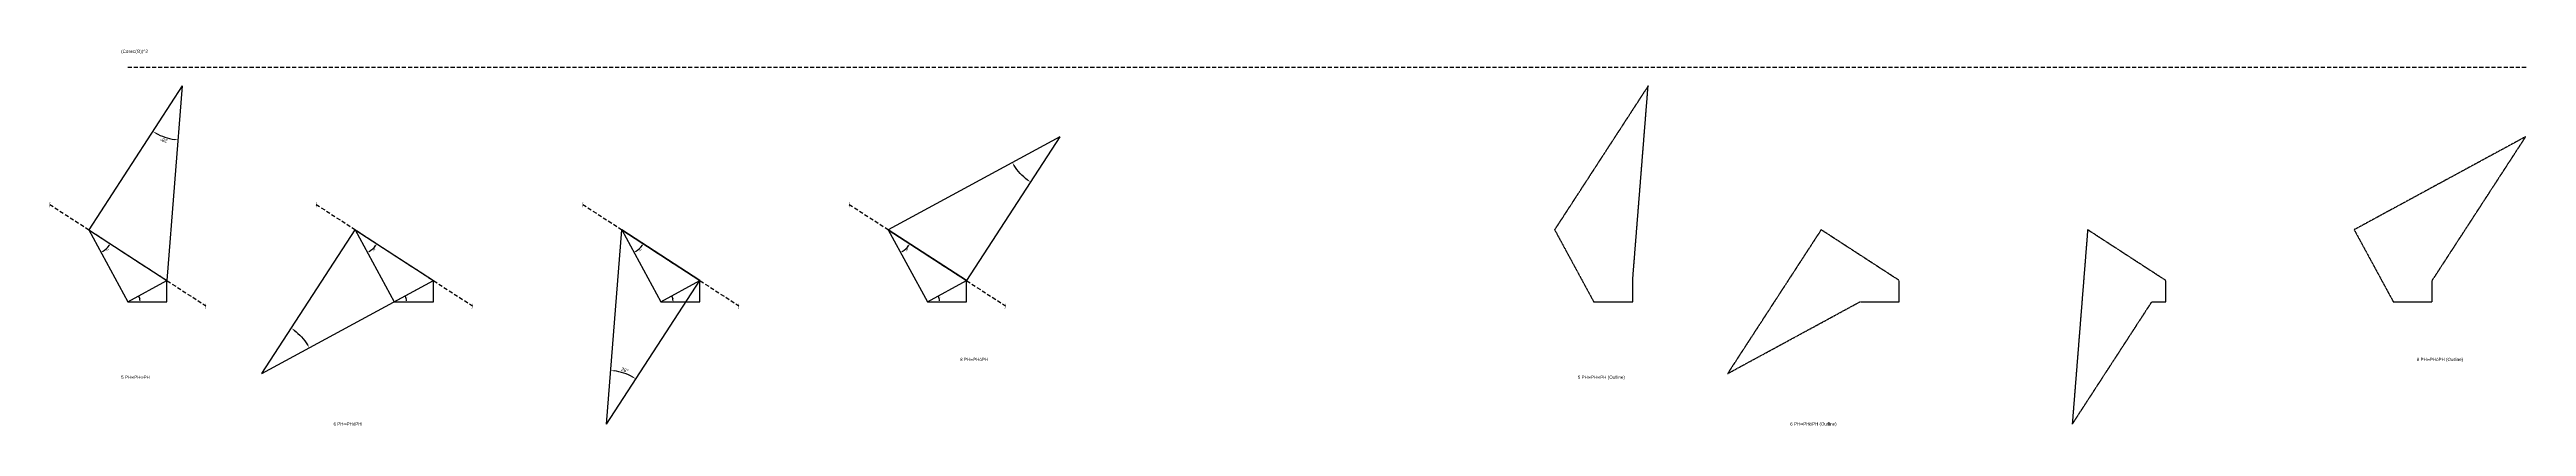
# Model space of a CAD drawing. Header units: millimetres. Extents: x 1423577 to 4401751, y -454579 to 121312.
# Drawn here: x 2413506 to 3188041, y -174380 to -56458 of the extents above; entities that cross this region are included whole.
import ezdxf
from ezdxf.enums import TextEntityAlignment as Align

# ---------------------------------------------------------------- set-up
doc = ezdxf.new("R2010")
doc.units = ezdxf.units.MM
doc.header["$PDMODE"] = 35
doc.linetypes.add('DASHED', pattern=[19.05, 12.7, -6.35])
for name, color, linetype in [('BASE', 170, 'Continuous'), ('HYPOTENUSE', 20, 'Continuous'), ('PERPENDICULAR', 90, 'Continuous')]:
    doc.layers.add(name, color=color, linetype=linetype)
doc.styles.add('Arial', font='arial_0.ttf')
doc.dimstyles.new('ISO-25', dxfattribs={"dimtxt": 250, "dimasz": 100, "dimexe": 1.25, "dimexo": 0.625, "dimgap": 100, "dimtad": 1, "dimdec": 0, "dimtxsty": 'Arial', "dimcen": 2.5, "dimadec": 0, "dimazin": 0, "dimtfac": 1, "dimtdec": 0, "dimtmove": 0, "dimatfit": 3, "dimfxl": 1, "dimarcsym": 0})

# ---------------------------------------------------------------- blocks, each defined once
blk = doc.blocks.new('*D2')
at = {"color": 0, "lineweight": -2, "transparency": 16777216}
blk.add_arc((0, 0), 3850, 3.72107, 24.76727, dxfattribs=at)
at = {"color": 0, "transparency": 16777216}
for points in [[(3459, 1594), (3533, 1632), (3384, 1836)], [(3884, 251), (3800, 249), (3850, 0)]]:
    blk.add_solid(points, dxfattribs=at)
at = {"layer": 'Defpoints', "color": 0, "transparency": 16777216}
for p in [(12208, 6625), (0, 0), (0, 0), (3797, 635), (12208, 0)]:
    blk.add_point(p, dxfattribs=at)
at = {"color": 0, "transparency": 16777216, "insert": (3952, 1003), "char_height": 250, "attachment_point": 5, "rotation": 284.24417, "style": 'Arial'}
blk.add_mtext('28°', dxfattribs=at)
blk = doc.blocks.new('GTN')
at = {"layer": 'BASE'}
blk.add_line((0, 0), (12208.3, 0), dxfattribs=at)
at = {"layer": 'HYPOTENUSE'}
blk.add_line((0, 0), (12208.3, 6625.3), dxfattribs=at)
at = {"layer": 'PERPENDICULAR'}
blk.add_line((12208.3, 0), (12208.3, 6625.3), dxfattribs=at)
at = {"color": 6}
dim = blk.add_angular_dim_2l(base=(3797.3, 635.2), line1=((0, 0), (12208.3, 0)), line2=((0, 0), (12208.3, 6625.3)), dimstyle='ISO-25', override={"dimasz": 250}, dxfattribs=at)
dim.commit()
dim.dimension.update_dxf_attribs({"geometry": '*D2', "text_midpoint": (3952.4, 1003.3)})

msp = doc.modelspace()

# ---------------------------------------------------------------- linework, layer by layer
at = {"linetype": 'DASHED', "ltscale": 100}
for p, q in [((2437972, -61982), (3188041, -61982)), ((2413555, -104906), (2462388, -136647)), ((2496896, -104906), (2545729, -136647)), ((2580237, -104906), (2629070, -136647)), ((2663578, -104906), (2712411, -136647))]:
    msp.add_line(p, q, dxfattribs=at)
at = {"linetype": 'DASHED'}
for points in [[(2896348, -135337), (2908556, -135337), (2908556, -128711), (2913383, -67849), (2884139, -112841)], [(3146371, -135337), (3158579, -135337), (3158579, -128711), (3187823, -83720), (3134163, -112841)], [(2938237, -157833), (2979689, -135337), (2991897, -135337), (2991897, -128711), (2967480, -112841)], [(3070932, -135337), (3075238, -135337), (3075238, -128711), (3050822, -112841), (3045994, -173703)]]:
    msp.add_lwpolyline(points, close=True, dxfattribs=at)

# ---------------------------------------------------------------- block references
at = {"linetype": 'DASHED', "ltscale": 100}
for p, xscale, yscale, zscale, rotation in [((2455007, -67849), 4.395416500731236, 4.395416500731236, 4.395416500731236, 236.9766655235826), ((2729447, -83720), -4.395416500731235, 4.395416500731235, 4.395416500731236, 56.97666552358253), ((2425763, -112841), 2.096524862893649, 2.096524862893649, 2.096524862893649, 298.4883327617913), ((2509104, -112841), 2.096524862893649, 2.096524862893649, 2.096524862893649, 298.4883327617913), ((2592445, -112841), 2.096524862893649, 2.096524862893649, 2.096524862893649, 298.4883327617913), ((2675787, -112841), 2.096524862893649, 2.096524862893649, 2.096524862893649, 298.4883327617913), ((2479860, -157833), -4.395416500731236, 4.395416500731235, 4.395416500731236, 236.9766655235826), ((2587618, -173703), 4.395416500731236, 4.395416500731236, 4.395416500731236, 56.97666552358256)]:
    msp.add_blockref('GTN', p, dxfattribs=dict(at, xscale=xscale, yscale=yscale, zscale=zscale, rotation=rotation))
for p in [(2437972, -135337), (2521313, -135337), (2604654, -135337), (2687995, -135337)]:
    msp.add_blockref('GTN', p)

# ---------------------------------------------------------------- texts
at = {"linetype": 'DASHED', "ltscale": 100, "style": 'Arial'}
msp.add_text('(Cosec(Θ))^ 3', height=1000, dxfattribs=at).set_placement((2435896, -57811), align=Align.BOTTOM_LEFT)
for s, p in [('⌠', (2413555, -104906)), ('⌠', (2496896, -104906)), ('⌠', (2580237, -104906)), ('⌠', (2663578, -104906)), ('⌡', (2462388, -136647)), ('⌡', (2545729, -136647)), ('⌡', (2629070, -136647)), ('⌡', (2712411, -136647)), ('8 PH∞PHòPH', (2702617, -153403)), ('8 PH∞PHòPH (Outline)', (3160993, -153403)), ('5 PH∞PH∞PH', (2440385, -158957)), ('5 PH∞PH∞PH (Outline)', (2898761, -158957)), ('6 PH∞PHóPH', (2506691, -173580)), ('6 PH∞PHóPH (Outline)', (2965067, -173580))]:
    msp.add_text(s, height=1000, dxfattribs=at).set_placement(p, align=Align.MIDDLE_CENTER)

doc.saveas('drawing.dxf')
